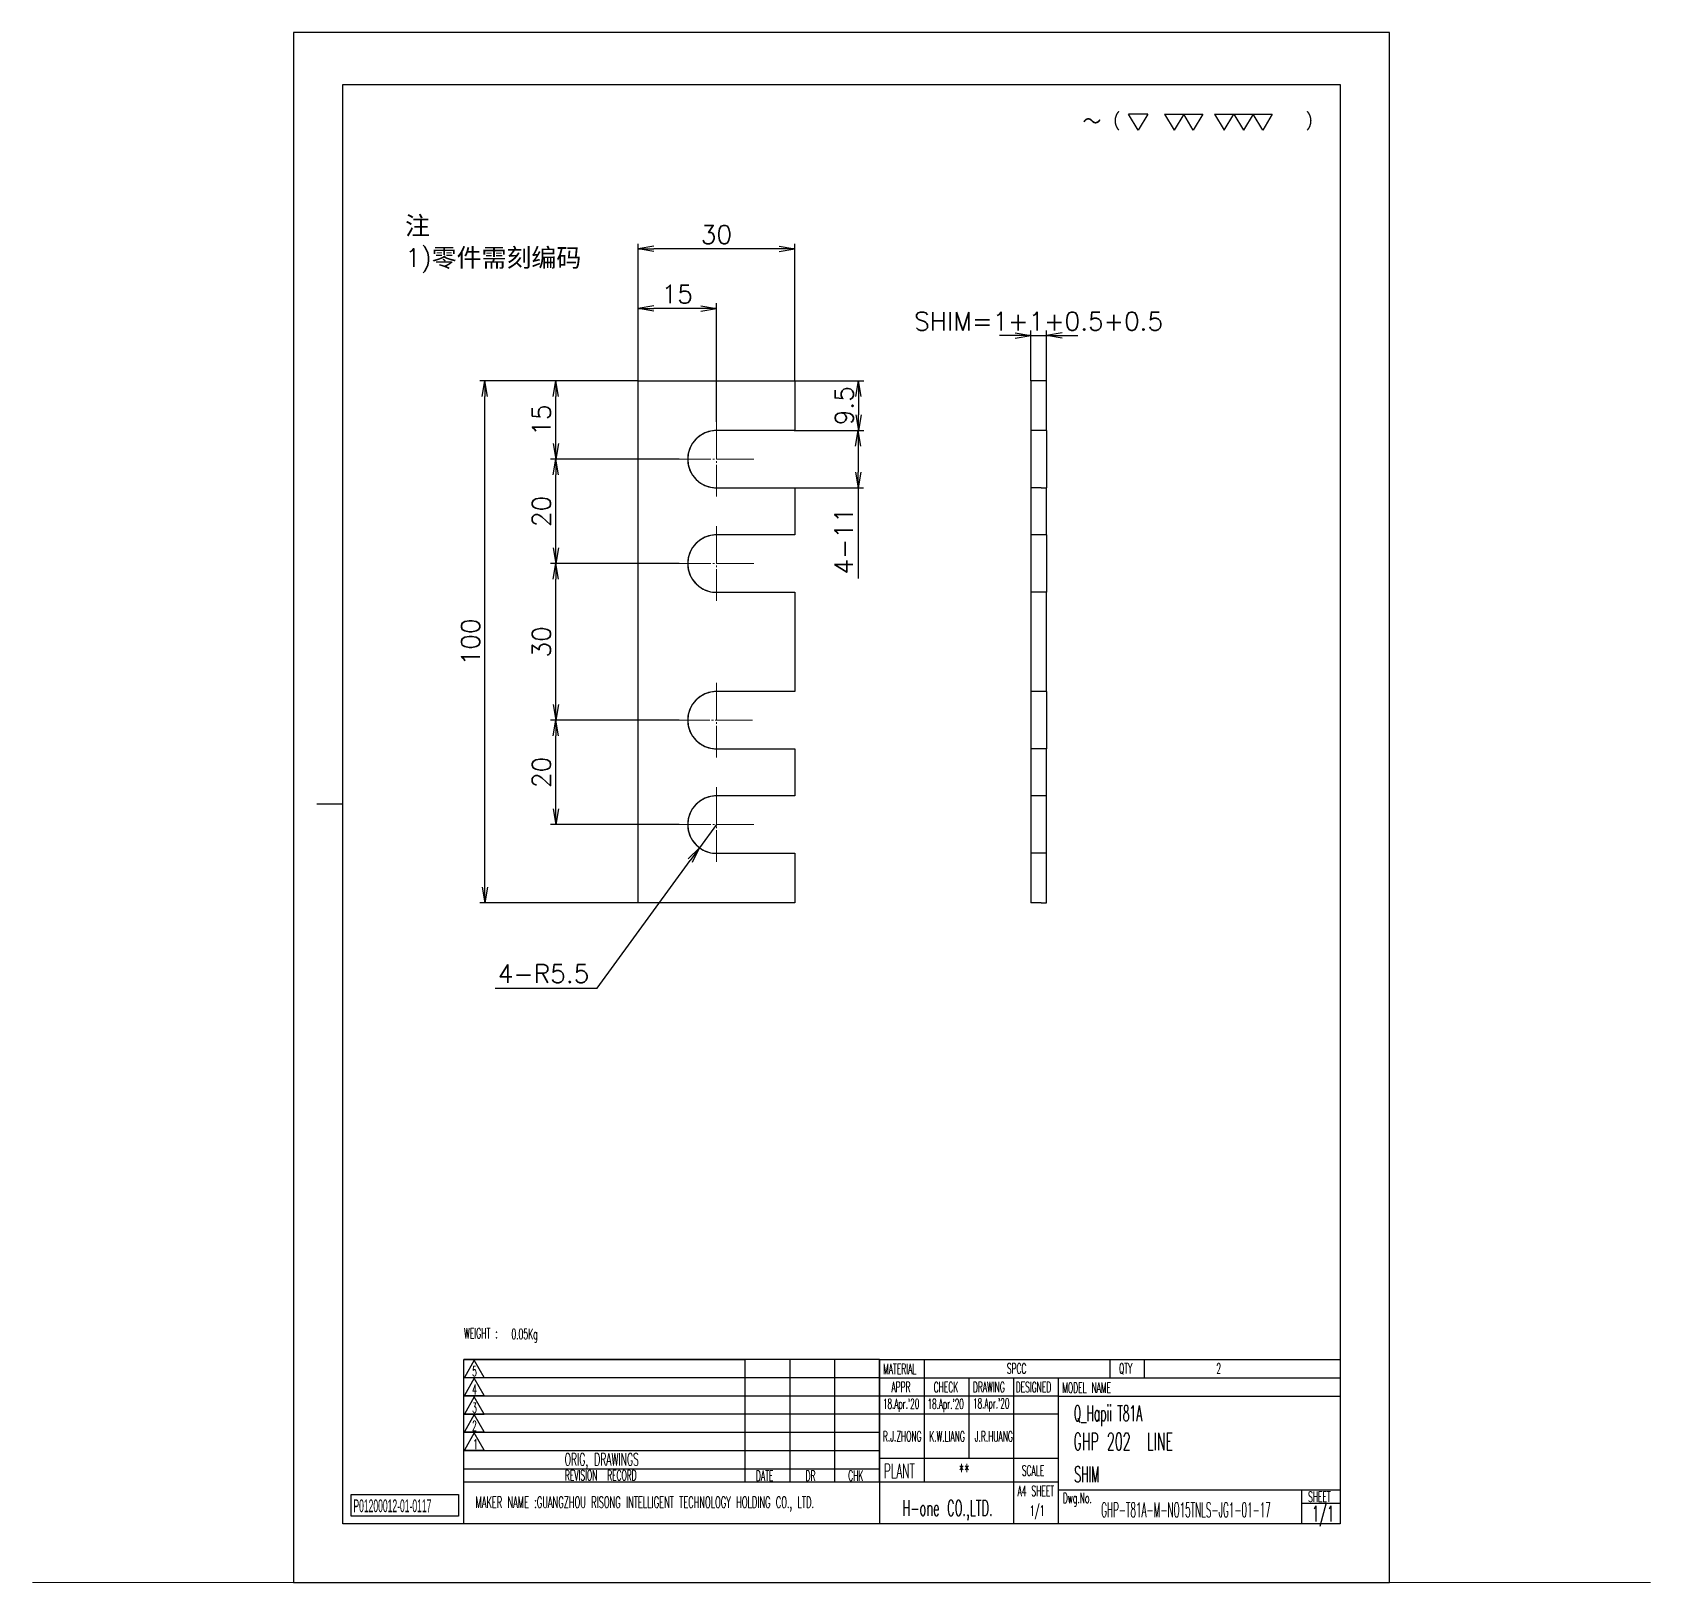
# Model space of a CAD drawing. Header units: millimetres. Extents: x -10155 to 20189, y -25550 to -22580.
# Drawn here: x 11850.4 to 12160.4, y -25547.7 to -25250.7 of the extents above; entities that cross this region are included whole.
import ezdxf
from ezdxf.enums import TextEntityAlignment as Align

# ---------------------------------------------------------------- set-up
doc = ezdxf.new("R2010")
doc.units = ezdxf.units.MM
for name, pattern in [('CENTER-HOKUTO', [23, 20, -1, 1, -1]), ('DASHED', [15, 12, -3]), ('HIDDEN-HOKUTO', [3.8, 2.5, -1.3])]:
    doc.linetypes.add(name, pattern=pattern)
for name, color, linetype in [('6', 2, 'Continuous'), ('title_frame', 7, 'Continuous'), ('word_dim', 253, 'Continuous')]:
    doc.layers.add(name, color=color, linetype=linetype)
for name, color, linetype, lineweight in [('AM_7', 2, 'CENTER-HOKUTO', 30), ('AM_HID', 1, 'HIDDEN-HOKUTO', 25), ('AM_VIS', 7, 'Continuous', 30), ('DIM', 3, 'Continuous', 20)]:
    doc.layers.add(name, color=color, linetype=linetype, lineweight=lineweight)
doc.styles.add('MX_NOTE_STANDARD', font='txt.shx', dxfattribs={"bigfont": 'bigfont.shx'})
doc.styles.get("Standard").update_dxf_attribs({"font": 'romans.shx', "bigfont": 'bigfont.shx'})
doc.dimstyles.new('HKT 1-1', dxfattribs={"dimtxt": 3.5, "dimasz": 3, "dimexe": 1, "dimexo": 0, "dimgap": 1, "dimtad": 3, "dimdsep": 46, "dimtxsty": 'Standard', "dimblk1": 'OPEN', "dimblk2": 'OPEN', "dimsah": 1, "dimcen": 0, "dimclrd": 256, "dimclre": 256, "dimclrt": 3, "dimazin": 2, "dimtfac": 1, "dimtmove": 0, "dimatfit": 3, "dimldrblk": 'OPEN', "dimfxl": 0, "dimtolj": 1, "dimlwd": 25, "dimlwe": 25, "dimarcsym": 0})
doc.dimstyles.new('HKT 1-1$4', dxfattribs={"dimtxt": 3.5, "dimasz": 3, "dimexe": 1, "dimexo": 0, "dimgap": 1, "dimtad": 3, "dimtoh": 1, "dimdsep": 46, "dimtxsty": 'Standard', "dimblk1": 'OPEN', "dimblk2": 'OPEN', "dimsah": 1, "dimcen": 0, "dimclrd": 256, "dimclre": 256, "dimclrt": 3, "dimazin": 2, "dimtfac": 1, "dimtmove": 0, "dimatfit": 3, "dimldrblk": 'OPEN', "dimfxl": 0, "dimtolj": 1, "dimlwd": 25, "dimlwe": 25, "dimarcsym": 0})

msp = doc.modelspace()

# ---------------------------------------------------------------- texts
at = {"ltscale": 2, "char_height": 3.5, "attachment_point": 1}
for s, insert, width in [('{\\fSimSun|b0|i0|c134|p2;\\C3;注}', (11921.843, -25285.956), 10.36469), ('{\\Fromans,bigfont|c134;\\C3;1)\\fSimSun|b0|i0|c134|p2;零件需刻编码}', (11921.843, -25292.087), 96.90613)]:
    msp.add_mtext(s, dxfattribs=dict(at, insert=insert, width=width))
at = {"linetype": 'Continuous', "char_height": 3, "width": 50.9, "attachment_point": 4}
for s, insert in [('{\\W0.5;\\C3;Q_Hapii T81A}', (12049.916, -25515.717)), ('{\\Fromans,bigfont|c134;\\W0.5;\\C3;SHIM}', (12050.037, -25526.929))]:
    msp.add_mtext(s, dxfattribs=dict(at, insert=insert))
at = {"layer": 'title_frame', "color": 3, "style": 'MX_NOTE_STANDARD'}
for s, height, width, p in [('WEIGHT : ', 2, 0.5341, (11933.136, -25500.903)), ('0.05Kg', 2, 0.5341, (11942.201, -25501.036)), ('5', 1.918, 0.5341, (11934.697, -25508.149)), ('MATERIAL', 1.9728, 0.5341, (12013.409, -25507.717)), ('SPCC', 1.9728, 0.5341, (12037.11, -25507.631)), ('QTY', 1.9728, 0.5341, (12058.61, -25507.631)), ('2', 1.973, 0.5341, (12077.238, -25507.631)), ('4', 1.918, 0.5341, (11934.697, -25511.627)), ('APPR', 1.9728, 0.5341, (12015.005, -25511.188)), ('CHECK', 1.9728, 0.5341, (12023.101, -25511.188)), ('DRAWING', 1.9728, 0.5341, (12030.62, -25511.188)), ('DESIGNED', 1.9728, 0.5341, (12038.812, -25511.188)), ('MODEL NAME', 1.9728, 0.5341, (12047.74, -25511.338)), ("18.Apr.'20", 1.9, 0.5341, (12013.384, -25514.354)), ("18.Apr.'20", 1.9, 0.5341, (12021.913, -25514.397)), ("18.Apr.'20", 1.9, 0.5341, (12030.645, -25514.288)), ('3', 1.918, 0.5341, (11934.697, -25515.156)), ('2', 1.918, 0.5341, (11934.697, -25518.569)), ('GHP 202  LINE', 3.3, 0.5341, (12049.878, -25522.286)), ('1', 1.918, 0.5341, (11934.894, -25522.099)), ('ORIG, DRAWINGS', 2.4112, 0.5341, (11952.386, -25525.268)), ('PLANT', 2.74, 0.5341, (12013.573, -25527.66)), ('**', 2.74, 0.5341, (12027.93, -25527.66)), ('SCALE', 1.9728, 0.5341, (12039.988, -25527.211)), ('REVISION  RECORD', 1.9728, 0.5341, (11952.436, -25528.106)), ('DATE', 1.9728, 0.5341, (11989.049, -25528.187)), ('DR', 1.9728, 0.5341, (11998.543, -25528.198)), ('CHK', 1.9728, 0.5341, (12006.72, -25528.164)), ('MAKER NAME :GUANGZHOU RISONG INTELLIGENT TECHNOLOGY HOLDING CO., LTD.', 2.16, 0.5341, (11935.336, -25533.363)), ('A4 SHEET', 1.9728, 0.5341, (12039.167, -25531.106)), ('Dwg.No.', 1.9728, 0.5341, (12047.826, -25532.452)), ('SHEET', 1.9728, 0.5341, (12094.827, -25532.218)), ('H-one CO.,LTD.', 3, 0.5341, (12017.093, -25534.88)), ('1/1', 1.9728, 0.5341, (12041.518, -25534.86)), ('GHP-T81A-M-NO15TNLS-JG1-01-17', 2.8, 0.441, (12055.183, -25535.123)), ('1/1', 3, 0.5341, (12095.544, -25535.954))]:
    msp.add_text(s, height=height, dxfattribs=dict(at, width=width)).set_placement(p)
at = {"layer": 'title_frame', "color": 3, "style": 'MX_NOTE_STANDARD', "width": 0.5341}
for s, p in [('R.J.ZHONG', (12017.069, -25521.223)), ('K.W.LIANG', (12025.664, -25521.244)), (' J.R.HUANG', (12034.144, -25521.241))]:
    msp.add_text(s, height=1.9728, dxfattribs=at).set_placement(p, align=Align.BOTTOM_CENTER)
at = {"layer": 'title_frame', "color": 3, "insert": (11911.936, -25531.732), "char_height": 2.45, "width": 4.1107, "attachment_point": 1, "style": 'MX_NOTE_STANDARD'}
msp.add_mtext('{\\f3 of 9 Barcode|b0|i0|c0|p82;\\W0.5;P01200012-01\\f3 of 9 Barcode|b0|i0|c134|p82;-0117}', dxfattribs=at)

# ---------------------------------------------------------------- blocks, each defined once
blk = doc.blocks.new('\\M+18E64\\M+18FE3\\M+182B0\\M+18B4C\\M+18D86\\M+18169\\M+197CE\\M+1816A')
at = {"layer": '6', "color": 3}
for p, q in [((5.64, -0.64), (4.7, 0.92)), ((6.58, 0.92), (4.7, 0.92)), ((6.58, 0.92), (5.64, -0.64)), ((8.19, 0.92), (11.96, 0.92)), ((8.19, 0.92), (9.14, -0.64)), ((10.08, 0.92), (9.14, -0.64)), ((11.02, -0.64), (10.08, 0.92)), ((11.96, 0.92), (11.02, -0.64)), ((13.09, 0.92), (14.98, 0.92)), ((13.09, 0.92), (14.04, -0.64)), ((14.04, -0.64), (14.98, 0.92)), ((14.98, 0.92), (18.74, 0.92)), ((14.98, 0.92), (15.92, -0.64)), ((16.86, 0.92), (15.92, -0.64)), ((17.8, -0.64), (16.86, 0.92)), ((18.74, 0.92), (17.8, -0.64))]:
    blk.add_line(p, q, dxfattribs=at)
at = {"color": 3}
blk.add_text('\\M+18160\\M+18169\\M+18140             \\M+1816A', height=1.68, dxfattribs=at).set_placement((0.19, -0.66))
blk = doc.blocks.new('_Open')
at = {"color": 0, "lineweight": -2}
for p, q in [((-1, 0.17), (0, 0)), ((-1, -0.17), (0, 0)), ((0, 0), (-1, 0))]:
    blk.add_line(p, q, dxfattribs=at)
blk = doc.blocks.new('*D557')
at = {"layer": 'DEFPOINTS', "color": 0, "ltscale": 2}
for p in [(11996.47, -25317.45), (11996.47, -25326.95), (12008.71, -25326.95)]:
    blk.add_point(p, dxfattribs=at)
at = {"layer": 'word_dim', "lineweight": 25, "ltscale": 2}
for p, q in [((11996.47, -25317.45), (12009.71, -25317.45)), ((12008.71, -25320.45), (12008.71, -25323.95)), ((11996.47, -25326.95), (12009.71, -25326.95))]:
    blk.add_line(p, q, dxfattribs=at)
at = {"layer": 'word_dim', "lineweight": 25, "ltscale": 2, "xscale": 3, "yscale": 3, "zscale": 3}
for p, rotation in [((12008.71, -25317.45), 90), ((12008.71, -25326.95), 270)]:
    blk.add_blockref('_Open', p, dxfattribs=dict(at, rotation=rotation))
at = {"layer": 'word_dim', "color": 3, "ltscale": 2, "insert": (12005.96, -25322.2), "char_height": 3.5, "attachment_point": 5, "rotation": 90}
blk.add_mtext('\\A1;9.5', dxfattribs=at)
blk = doc.blocks.new('*D558')
at = {"layer": 'DEFPOINTS', "color": 0, "ltscale": 2}
for p in [(11996.38, -25326.95), (11996.38, -25337.95), (12008.62, -25337.95)]:
    blk.add_point(p, dxfattribs=at)
at = {"layer": 'word_dim', "lineweight": 25, "ltscale": 2}
for p, q in [((11996.38, -25326.95), (12009.62, -25326.95)), ((12008.62, -25329.95), (12008.62, -25334.95)), ((11996.38, -25337.95), (12009.62, -25337.95)), ((12008.62, -25337.95), (12008.62, -25355.29))]:
    blk.add_line(p, q, dxfattribs=at)
at = {"layer": 'word_dim', "lineweight": 25, "ltscale": 2, "xscale": 3, "yscale": 3, "zscale": 3}
for p, rotation in [((12008.62, -25326.95), 90), ((12008.62, -25337.95), 270)]:
    blk.add_blockref('_Open', p, dxfattribs=dict(at, rotation=rotation))
at = {"layer": 'word_dim', "color": 3, "ltscale": 2, "insert": (12005.87, -25348.12), "char_height": 3.5, "attachment_point": 5, "rotation": 90}
blk.add_mtext('\\A1;{\\Fromans,bigfont|c134;4-}11', dxfattribs=at)
blk = doc.blocks.new('*D559')
at = {"layer": 'DEFPOINTS', "color": 0, "ltscale": 2}
for p in [(11937.13, -25317.45), (11966.47, -25317.45), (11966.47, -25417.45)]:
    blk.add_point(p, dxfattribs=at)
at = {"layer": 'word_dim', "lineweight": 25, "ltscale": 2}
for p, q in [((11966.47, -25317.45), (11936.13, -25317.45)), ((11937.13, -25414.45), (11937.13, -25320.45)), ((11966.47, -25417.45), (11936.13, -25417.45))]:
    blk.add_line(p, q, dxfattribs=at)
at = {"layer": 'word_dim', "lineweight": 25, "ltscale": 2, "xscale": 3, "yscale": 3, "zscale": 3}
for p, rotation in [((11937.13, -25317.45), 90), ((11937.13, -25417.45), 270)]:
    blk.add_blockref('_Open', p, dxfattribs=dict(at, rotation=rotation))
at = {"layer": 'word_dim', "color": 3, "ltscale": 2, "insert": (11934.38, -25367.45), "char_height": 3.5, "attachment_point": 5, "rotation": 90}
blk.add_mtext('\\A1;100', dxfattribs=at)
blk = doc.blocks.new('*D560')
at = {"layer": 'DEFPOINTS', "color": 0, "ltscale": 2}
for p in [(11950.7, -25317.45), (11966.47, -25317.45), (11974.32, -25332.45)]:
    blk.add_point(p, dxfattribs=at)
at = {"layer": 'word_dim', "lineweight": 25, "ltscale": 2}
for p, q in [((11966.47, -25317.45), (11949.7, -25317.45)), ((11950.7, -25329.45), (11950.7, -25320.45)), ((11974.32, -25332.45), (11949.7, -25332.45))]:
    blk.add_line(p, q, dxfattribs=at)
at = {"layer": 'word_dim', "lineweight": 25, "ltscale": 2, "xscale": 3, "yscale": 3, "zscale": 3}
for p, rotation in [((11950.7, -25317.45), 90), ((11950.7, -25332.45), 270)]:
    blk.add_blockref('_Open', p, dxfattribs=dict(at, rotation=rotation))
at = {"layer": 'word_dim', "color": 3, "ltscale": 2, "insert": (11947.95, -25324.95), "char_height": 3.5, "attachment_point": 5, "rotation": 90}
blk.add_mtext('\\A1;15', dxfattribs=at)
blk = doc.blocks.new('*D561')
at = {"layer": 'DEFPOINTS', "color": 0, "ltscale": 2}
for p in [(11950.7, -25332.45), (11974.32, -25332.45), (11974.32, -25352.45)]:
    blk.add_point(p, dxfattribs=at)
at = {"layer": 'word_dim', "lineweight": 25, "ltscale": 2}
for p, q in [((11974.32, -25332.45), (11949.7, -25332.45)), ((11950.7, -25349.45), (11950.7, -25335.45)), ((11974.32, -25352.45), (11949.7, -25352.45))]:
    blk.add_line(p, q, dxfattribs=at)
at = {"layer": 'word_dim', "lineweight": 25, "ltscale": 2, "xscale": 3, "yscale": 3, "zscale": 3}
for p, rotation in [((11950.7, -25332.45), 90), ((11950.7, -25352.45), 270)]:
    blk.add_blockref('_Open', p, dxfattribs=dict(at, rotation=rotation))
at = {"layer": 'word_dim', "color": 3, "ltscale": 2, "insert": (11947.95, -25342.45), "char_height": 3.5, "attachment_point": 5, "rotation": 90}
blk.add_mtext('\\A1;20', dxfattribs=at)
blk = doc.blocks.new('*D562')
at = {"layer": 'DEFPOINTS', "color": 0, "ltscale": 2}
for p in [(11950.7, -25352.45), (11974.32, -25352.45), (11974.32, -25382.45)]:
    blk.add_point(p, dxfattribs=at)
at = {"layer": 'word_dim', "lineweight": 25, "ltscale": 2}
for p, q in [((11974.32, -25352.45), (11949.7, -25352.45)), ((11950.7, -25379.45), (11950.7, -25355.45)), ((11974.32, -25382.45), (11949.7, -25382.45))]:
    blk.add_line(p, q, dxfattribs=at)
at = {"layer": 'word_dim', "lineweight": 25, "ltscale": 2, "xscale": 3, "yscale": 3, "zscale": 3}
for p, rotation in [((11950.7, -25352.45), 90), ((11950.7, -25382.45), 270)]:
    blk.add_blockref('_Open', p, dxfattribs=dict(at, rotation=rotation))
at = {"layer": 'word_dim', "color": 3, "ltscale": 2, "insert": (11947.95, -25367.45), "char_height": 3.5, "attachment_point": 5, "rotation": 90}
blk.add_mtext('\\A1;30', dxfattribs=at)
blk = doc.blocks.new('*D563')
at = {"layer": 'DEFPOINTS', "color": 0, "ltscale": 2}
for p in [(11950.7, -25382.45), (11974.32, -25382.45), (11974.32, -25402.45)]:
    blk.add_point(p, dxfattribs=at)
at = {"layer": 'word_dim', "lineweight": 25, "ltscale": 2}
for p, q in [((11974.32, -25382.45), (11949.7, -25382.45)), ((11950.7, -25399.45), (11950.7, -25385.45)), ((11974.32, -25402.45), (11949.7, -25402.45))]:
    blk.add_line(p, q, dxfattribs=at)
at = {"layer": 'word_dim', "lineweight": 25, "ltscale": 2, "xscale": 3, "yscale": 3, "zscale": 3}
for p, rotation in [((11950.7, -25382.45), 90), ((11950.7, -25402.45), 270)]:
    blk.add_blockref('_Open', p, dxfattribs=dict(at, rotation=rotation))
at = {"layer": 'word_dim', "color": 3, "ltscale": 2, "insert": (11947.95, -25392.45), "char_height": 3.5, "attachment_point": 5, "rotation": 90}
blk.add_mtext('\\A1;20', dxfattribs=at)
blk = doc.blocks.new('*D564')
at = {"layer": 'DEFPOINTS', "color": 0, "ltscale": 2}
for p in [(11966.47, -25303.58), (11966.47, -25317.45), (11981.47, -25325.3)]:
    blk.add_point(p, dxfattribs=at)
at = {"layer": 'word_dim', "lineweight": 25, "ltscale": 2}
for p, q in [((11966.47, -25317.45), (11966.47, -25302.58)), ((11978.47, -25303.58), (11969.47, -25303.58)), ((11981.47, -25325.3), (11981.47, -25302.58))]:
    blk.add_line(p, q, dxfattribs=at)
at = {"layer": 'word_dim', "lineweight": 25, "ltscale": 2, "xscale": 3, "yscale": 3, "zscale": 3, "rotation": 180}
blk.add_blockref('_Open', (11966.47, -25303.58), dxfattribs=at)
at = {"layer": 'word_dim', "lineweight": 25, "ltscale": 2, "xscale": 3, "yscale": 3, "zscale": 3}
blk.add_blockref('_Open', (11981.47, -25303.58), dxfattribs=at)
at = {"layer": 'word_dim', "color": 3, "ltscale": 2, "insert": (11973.97, -25300.83), "char_height": 3.5, "attachment_point": 5}
blk.add_mtext('\\A1;15', dxfattribs=at)
blk = doc.blocks.new('*D565')
at = {"layer": 'DEFPOINTS', "color": 0, "ltscale": 2}
for p in [(11966.47, -25292.17), (11966.47, -25317.45), (11996.47, -25317.45)]:
    blk.add_point(p, dxfattribs=at)
at = {"layer": 'word_dim', "lineweight": 25, "ltscale": 2}
for p, q in [((11966.47, -25317.45), (11966.47, -25291.17)), ((11993.47, -25292.17), (11969.47, -25292.17)), ((11996.47, -25317.45), (11996.47, -25291.17))]:
    blk.add_line(p, q, dxfattribs=at)
at = {"layer": 'word_dim', "lineweight": 25, "ltscale": 2, "xscale": 3, "yscale": 3, "zscale": 3, "rotation": 180}
blk.add_blockref('_Open', (11966.47, -25292.17), dxfattribs=at)
at = {"layer": 'word_dim', "lineweight": 25, "ltscale": 2, "xscale": 3, "yscale": 3, "zscale": 3}
blk.add_blockref('_Open', (11996.47, -25292.17), dxfattribs=at)
at = {"layer": 'word_dim', "color": 3, "ltscale": 2, "insert": (11981.47, -25289.42), "char_height": 3.5, "attachment_point": 5}
blk.add_mtext('\\A1;30', dxfattribs=at)
blk = doc.blocks.new('*D566')
at = {"layer": 'DEFPOINTS', "color": 0, "ltscale": 2}
for p in [(11981.47, -25402.45), (11978.23, -25406.9)]:
    blk.add_point(p, dxfattribs=at)
at = {"layer": 'word_dim', "lineweight": 25, "ltscale": 2}
for p, q in [((11981.47, -25402.45), (11978.23, -25406.9)), ((11958.61, -25433.77), (11976.46, -25409.32)), ((11939.11, -25433.77), (11958.61, -25433.77))]:
    blk.add_line(p, q, dxfattribs=at)
at = {"layer": 'word_dim', "lineweight": 25, "ltscale": 2, "xscale": 3, "yscale": 3, "zscale": 3, "rotation": 53.87238658113695}
blk.add_blockref('_Open', (11978.23, -25406.9), dxfattribs=at)
at = {"layer": 'word_dim', "color": 3, "ltscale": 2, "insert": (11948.36, -25431.02), "char_height": 3.5, "attachment_point": 5}
blk.add_mtext('\\A1;{\\Fromans,bigfont|c134;4-}R5.5', dxfattribs=at)
blk = doc.blocks.new('*D567')
at = {"layer": 'DEFPOINTS', "color": 0, "ltscale": 2}
for p in [(12044.71, -25308.77), (12041.71, -25317.45), (12044.71, -25317.45)]:
    blk.add_point(p, dxfattribs=at)
at = {"layer": 'word_dim', "lineweight": 25, "ltscale": 2}
for p, q in [((12041.71, -25317.45), (12041.71, -25307.77)), ((12044.71, -25317.45), (12044.71, -25307.77)), ((12038.71, -25308.77), (12035.71, -25308.77)), ((12041.71, -25308.77), (12044.71, -25308.77)), ((12047.71, -25308.77), (12050.71, -25308.77))]:
    blk.add_line(p, q, dxfattribs=at)
at = {"layer": 'word_dim', "lineweight": 25, "ltscale": 2, "xscale": 3, "yscale": 3, "zscale": 3}
blk.add_blockref('_Open', (12041.71, -25308.77), dxfattribs=at)
at = {"layer": 'word_dim', "lineweight": 25, "ltscale": 2, "xscale": 3, "yscale": 3, "zscale": 3, "rotation": 180}
blk.add_blockref('_Open', (12044.71, -25308.77), dxfattribs=at)
at = {"layer": 'word_dim', "color": 3, "ltscale": 2, "insert": (12043.21, -25306.02), "char_height": 3.5, "attachment_point": 5}
blk.add_mtext('\\A1;SHIM=1+1+0.5+0.5', dxfattribs=at)

# ---------------------------------------------------------------- dimensions: what is measured, and where the dimension line sits
at = {"layer": 'word_dim', "ltscale": 2}
for base, p1, picture, middle in [((11966.474, -25292.167), (11996.474, -25317.453), '*D565', (11981.474, -25289.417)), ((11966.474, -25303.578), (11981.474, -25325.303), '*D564', (11973.974, -25300.828))]:
    dim = msp.add_linear_dim(base=base, p1=p1, p2=(11966.474, -25317.453), dimstyle='HKT 1-1', override={"dimtfac": 0.5}, dxfattribs=at)
    dim.commit()
    dim.dimension.update_dxf_attribs({"geometry": picture, "text_midpoint": middle})
dim = msp.add_linear_dim(base=(12044.715, -25308.769), p1=(12041.715, -25317.453), p2=(12044.715, -25317.453), text='SHIM=1+1+0.5+0.5', dimstyle='HKT 1-1', override={"dimtfac": 0.5}, dxfattribs=at)
dim.commit()
dim.dimension.update_dxf_attribs({"geometry": '*D567', "text_midpoint": (12043.215, -25308.769), "dimtype": 160})
for base, p1, p2, picture, middle in [((11937.13, -25317.453), (11966.474, -25417.453), (11966.474, -25317.453), '*D559', (11934.38, -25367.453)), ((11950.704, -25317.453), (11974.324, -25332.453), (11966.474, -25317.453), '*D560', (11947.954, -25324.953)), ((12008.71, -25326.953), (11996.474, -25317.453), (11996.474, -25326.953), '*D557', (12005.96, -25322.203)), ((11950.704, -25332.453), (11974.324, -25352.453), (11974.324, -25332.453), '*D561', (11947.954, -25342.453)), ((11950.704, -25352.453), (11974.324, -25382.453), (11974.324, -25352.453), '*D562', (11947.954, -25367.453)), ((11950.704, -25382.453), (11974.324, -25402.453), (11974.324, -25382.453), '*D563', (11947.954, -25392.453))]:
    dim = msp.add_linear_dim(base=base, p1=p1, p2=p2, angle=90, dimstyle='HKT 1-1', override={"dimtfac": 0.5}, dxfattribs=at)
    dim.commit()
    dim.dimension.update_dxf_attribs({"geometry": picture, "text_midpoint": middle})
dim = msp.add_linear_dim(base=(12008.618, -25337.953), p1=(11996.382, -25326.953), p2=(11996.382, -25337.953), angle=90, text='{\\Fromans,bigfont|c134;4-}<>', dimstyle='HKT 1-1', override={"dimtfac": 0.5}, dxfattribs=at)
dim.commit()
dim.dimension.update_dxf_attribs({"geometry": '*D558', "text_midpoint": (12005.868, -25348.12)})
dim = msp.add_radius_dim(center=(11981.474, -25402.453), mpoint=(11978.231, -25406.895), text='{\\Fromans,bigfont|c134;4-}<>', dimstyle='HKT 1-1$4', override={"dimtfac": 0.5}, dxfattribs=at)
dim.commit()
dim.dimension.update_dxf_attribs({"geometry": '*D566', "text_midpoint": (11948.362, -25433.773), "dimtype": 164})

# ---------------------------------------------------------------- linework, layer by layer
at = {"linetype": 'Continuous'}
msp.add_line((12047.037, -25511.929), (12100.937, -25511.929), dxfattribs=at)
at = {"layer": 'AM_7', "lineweight": 13, "ltscale": 0.3575}
for p, q in [((11981.474, -25325.303), (11981.474, -25339.603)), ((11988.624, -25332.453), (11974.324, -25332.453)), ((11981.474, -25345.303), (11981.474, -25359.603)), ((11988.624, -25352.453), (11974.324, -25352.453)), ((11981.474, -25375.303), (11981.474, -25389.603)), ((11988.407, -25382.453), (11974.324, -25382.453)), ((11981.474, -25395.303), (11981.474, -25409.603)), ((11988.624, -25402.453), (11974.324, -25402.453))]:
    msp.add_line(p, q, dxfattribs=at)
at = {"layer": 'AM_HID', "color": 1, "linetype": 'DASHED'}
for p, q in [((11966.474, -25317.453), (11996.474, -25317.453)), ((11966.474, -25417.453), (11966.474, -25317.453))]:
    msp.add_line(p, q, dxfattribs=at)
at = {"layer": 'AM_HID', "color": 1, "linetype": 'DASHED', "ltscale": 0.375}
msp.add_line((11981.474, -25337.953), (11996.474, -25337.953), dxfattribs=at)
at = {"layer": 'AM_HID', "color": 1, "linetype": 'DASHED'}
for centre, start, end in [((11981.474, -25332.453), 121.54698, 148.40132), ((11981.474, -25332.453), 211.50839, 238.51632), ((11981.474, -25332.453), 269.79511, 270), ((11981.474, -25352.453), 121.54698, 148.40132), ((11981.474, -25352.453), 211.50839, 238.51632), ((11981.474, -25352.453), 269.79511, 270), ((11981.474, -25382.453), 121.54698, 148.40132), ((11981.474, -25382.453), 211.50839, 238.51632), ((11981.474, -25382.453), 269.79511, 270), ((11981.474, -25402.453), 121.54698, 148.40132), ((11981.474, -25402.453), 211.50839, 238.51632), ((11981.474, -25402.453), 269.79511, 270)]:
    msp.add_arc(centre, 5.5, start, end, dxfattribs=at)
at = {"layer": 'AM_VIS'}
for p, q in [((11966.474, -25317.453), (11996.474, -25317.453)), ((11966.474, -25417.453), (11966.474, -25317.453)), ((11996.474, -25417.453), (11966.474, -25417.453)), ((11996.474, -25417.453), (11966.474, -25417.453))]:
    msp.add_line(p, q, dxfattribs=at)
at = {"layer": 'AM_VIS', "ltscale": 0.2375}
for p, q in [((11996.474, -25317.453), (11996.474, -25326.953)), ((11996.474, -25317.453), (11996.474, -25326.953)), ((12041.715, -25317.453), (12041.715, -25326.953)), ((12044.715, -25326.953), (12044.715, -25317.453)), ((11996.474, -25407.953), (11996.474, -25417.453)), ((11996.474, -25407.953), (11996.474, -25417.453)), ((12041.715, -25407.953), (12041.715, -25417.453)), ((12044.715, -25417.453), (12044.715, -25407.953))]:
    msp.add_line(p, q, dxfattribs=at)
at = {"layer": 'AM_VIS', "ltscale": 0.0125}
for p, q in [((12042.215, -25317.453), (12041.715, -25317.453)), ((12042.715, -25317.453), (12042.215, -25317.453)), ((12042.215, -25326.953), (12041.715, -25326.953)), ((12042.715, -25326.953), (12042.215, -25326.953)), ((12042.215, -25337.953), (12041.715, -25337.953)), ((12042.715, -25337.953), (12042.215, -25337.953)), ((12042.215, -25346.953), (12041.715, -25346.953)), ((12042.715, -25346.953), (12042.215, -25346.953)), ((12042.215, -25357.953), (12041.715, -25357.953)), ((12042.715, -25357.953), (12042.215, -25357.953)), ((12042.215, -25376.953), (12041.715, -25376.953)), ((12042.715, -25376.953), (12042.215, -25376.953)), ((12042.215, -25387.953), (12041.715, -25387.953)), ((12042.715, -25387.953), (12042.215, -25387.953)), ((12042.215, -25396.953), (12041.715, -25396.953)), ((12042.715, -25396.953), (12042.215, -25396.953)), ((12042.215, -25407.953), (12041.715, -25407.953)), ((12042.715, -25407.953), (12042.215, -25407.953)), ((12042.215, -25417.453), (12041.715, -25417.453)), ((12042.715, -25417.453), (12042.215, -25417.453))]:
    msp.add_line(p, q, dxfattribs=at)
at = {"layer": 'AM_VIS', "ltscale": 0.025}
for p, q in [((12043.715, -25317.453), (12042.715, -25317.453)), ((12044.715, -25317.453), (12043.715, -25317.453)), ((12043.715, -25326.953), (12042.715, -25326.953)), ((12044.715, -25326.953), (12043.715, -25326.953)), ((12043.715, -25337.953), (12042.715, -25337.953)), ((12043.715, -25337.953), (12044.715, -25337.953)), ((12043.715, -25346.953), (12042.715, -25346.953)), ((12044.715, -25346.953), (12043.715, -25346.953)), ((12043.715, -25357.953), (12042.715, -25357.953)), ((12044.715, -25357.953), (12043.715, -25357.953)), ((12043.715, -25376.953), (12042.715, -25376.953)), ((12044.715, -25376.953), (12043.715, -25376.953)), ((12043.715, -25387.953), (12042.715, -25387.953)), ((12044.715, -25387.953), (12043.715, -25387.953)), ((12043.715, -25396.953), (12042.715, -25396.953)), ((12044.715, -25396.953), (12043.715, -25396.953)), ((12043.715, -25407.953), (12042.715, -25407.953)), ((12044.715, -25407.953), (12043.715, -25407.953)), ((12043.715, -25417.453), (12042.715, -25417.453)), ((12043.715, -25417.453), (12044.715, -25417.453))]:
    msp.add_line(p, q, dxfattribs=at)
at = {"layer": 'AM_VIS', "ltscale": 0.375}
for p, q in [((11996.474, -25326.953), (11981.474, -25326.953)), ((11996.474, -25326.953), (11981.474, -25326.953)), ((11981.474, -25337.953), (11996.474, -25337.953)), ((11996.474, -25346.953), (11981.474, -25346.953)), ((11996.474, -25346.953), (11981.474, -25346.953)), ((11981.474, -25357.953), (11996.474, -25357.953)), ((11981.474, -25357.953), (11996.474, -25357.953)), ((11996.474, -25376.953), (11981.474, -25376.953)), ((11996.474, -25376.953), (11981.474, -25376.953)), ((11981.474, -25387.953), (11996.474, -25387.953)), ((11981.474, -25387.953), (11996.474, -25387.953)), ((11996.474, -25396.953), (11981.474, -25396.953)), ((11996.474, -25396.953), (11981.474, -25396.953)), ((11981.474, -25407.953), (11996.474, -25407.953)), ((11981.474, -25407.953), (11996.474, -25407.953))]:
    msp.add_line(p, q, dxfattribs=at)
at = {"layer": 'AM_VIS', "ltscale": 0.1375}
for p, q in [((12041.715, -25326.953), (12041.715, -25332.453)), ((12044.715, -25326.953), (12044.715, -25332.453)), ((12041.715, -25332.453), (12041.715, -25337.953)), ((12044.715, -25332.453), (12044.715, -25337.953)), ((12041.715, -25346.953), (12041.715, -25352.453)), ((12044.715, -25346.953), (12044.715, -25352.453)), ((12041.715, -25352.453), (12041.715, -25357.953)), ((12044.715, -25352.453), (12044.715, -25357.953)), ((12041.715, -25376.953), (12041.715, -25382.453)), ((12044.715, -25376.953), (12044.715, -25382.453)), ((12041.715, -25382.453), (12041.715, -25387.953)), ((12044.715, -25382.453), (12044.715, -25387.953)), ((12041.715, -25396.953), (12041.715, -25402.453)), ((12044.715, -25402.453), (12044.715, -25396.953)), ((12041.715, -25402.453), (12041.715, -25407.953)), ((12044.715, -25407.953), (12044.715, -25402.453))]:
    msp.add_line(p, q, dxfattribs=at)
at = {"layer": 'AM_VIS', "ltscale": 0.225}
for p, q in [((11996.474, -25337.953), (11996.474, -25346.953)), ((11996.474, -25337.953), (11996.474, -25346.953)), ((12041.715, -25337.953), (12041.715, -25346.953)), ((12044.715, -25346.953), (12044.715, -25337.953)), ((11996.474, -25387.953), (11996.474, -25396.953)), ((11996.474, -25387.953), (11996.474, -25396.953)), ((12041.715, -25387.953), (12041.715, -25396.953)), ((12044.715, -25396.953), (12044.715, -25387.953))]:
    msp.add_line(p, q, dxfattribs=at)
at = {"layer": 'AM_VIS', "ltscale": 0.475}
for p, q in [((11996.474, -25357.953), (11996.474, -25376.953)), ((11996.474, -25357.953), (11996.474, -25376.953)), ((12041.715, -25357.953), (12041.715, -25376.953)), ((12044.715, -25376.953), (12044.715, -25357.953))]:
    msp.add_line(p, q, dxfattribs=at)
at = {"layer": 'AM_VIS'}
for centre, start, end in [((11981.475, -25332.453), 90.00358, 269.98925), ((11981.475, -25332.453), 90.00358, 269.98925), ((11981.475, -25332.453), 90.00358, 269.98925), ((11981.474, -25332.453), 90, 121.54698), ((11981.474, -25332.453), 148.40132, 211.50839), ((11981.474, -25332.453), 238.51632, 269.79511), ((11981.475, -25352.453), 90.00358, 269.98925), ((11981.475, -25352.453), 90.00358, 269.98925), ((11981.475, -25352.453), 90.00358, 269.98925), ((11981.474, -25352.453), 90, 121.54698), ((11981.474, -25352.453), 148.40132, 211.50839), ((11981.474, -25352.453), 238.51632, 269.79511), ((11981.475, -25382.453), 90.00358, 269.98925), ((11981.475, -25382.453), 90.00358, 269.98925), ((11981.475, -25382.453), 90.00358, 269.98925), ((11981.474, -25382.453), 148.40132, 211.50839), ((11981.474, -25382.453), 90, 121.54698), ((11981.474, -25382.453), 238.51632, 269.79511), ((11981.475, -25402.453), 90.00358, 269.98925), ((11981.475, -25402.453), 90.00358, 269.98925), ((11981.475, -25402.453), 90.00358, 269.98925), ((11981.474, -25402.453), 90, 121.54698), ((11981.474, -25402.453), 148.40132, 211.50839), ((11981.474, -25402.453), 238.51632, 269.79511)]:
    msp.add_arc(centre, 5.5, start, end, dxfattribs=at)
at = {"layer": 'DIM', "ltscale": 2}
for p, q in [((11850.437, -25547.679), (11900.437, -25547.679)), ((12110.437, -25547.679), (12160.437, -25547.679))]:
    msp.add_line(p, q, dxfattribs=at)
at = {"layer": 'title_frame'}
for p, q in [((11909.937, -25260.679), (12100.937, -25260.679)), ((11909.937, -25536.429), (11909.937, -25260.679)), ((11914.937, -25260.679), (12100.937, -25260.679)), ((12100.937, -25260.679), (12100.937, -25536.429)), ((11909.937, -25398.554), (11904.937, -25398.554)), ((11933.112, -25536.429), (11933.112, -25504.929)), ((11933.112, -25504.929), (11987.012, -25504.929)), ((12012.737, -25504.929), (11933.112, -25504.929)), ((11935.092, -25505.053), (11933.212, -25508.375)), ((11936.972, -25508.375), (11935.092, -25505.053)), ((11987.012, -25528.429), (11987.012, -25504.929)), ((11995.587, -25528.429), (11995.587, -25504.929)), ((11995.587, -25528.429), (11995.587, -25504.929)), ((12004.162, -25528.429), (12004.162, -25504.929)), ((12004.162, -25528.429), (12004.162, -25504.929)), ((12012.737, -25504.929), (12012.737, -25508.429)), ((12012.737, -25528.429), (12012.737, -25504.929)), ((12012.737, -25504.929), (12012.737, -25536.429)), ((12012.737, -25504.929), (12012.737, -25536.429)), ((12012.737, -25504.929), (12100.937, -25504.929)), ((12021.312, -25528.429), (12021.312, -25504.929)), ((12056.837, -25504.929), (12056.837, -25508.429)), ((12063.41, -25504.929), (12063.41, -25508.429)), ((11987.012, -25508.429), (11933.112, -25508.429)), ((12012.737, -25508.429), (11933.112, -25508.429)), ((11933.212, -25508.375), (11936.972, -25508.375)), ((11935.092, -25508.53), (11933.212, -25511.852)), ((11936.972, -25511.852), (11935.092, -25508.53)), ((12012.737, -25508.429), (12100.937, -25508.429)), ((12029.887, -25523.833), (12029.887, -25508.429)), ((12038.462, -25536.429), (12038.462, -25508.429)), ((12047.037, -25536.429), (12047.037, -25508.429)), ((11987.012, -25511.929), (11933.112, -25511.929)), ((12012.737, -25511.929), (11933.112, -25511.929)), ((11933.212, -25511.852), (11936.972, -25511.852)), ((11935.092, -25512.06), (11933.212, -25515.382)), ((11936.972, -25515.382), (11935.092, -25512.06)), ((12047.037, -25511.929), (12012.737, -25511.929)), ((11987.012, -25515.429), (11933.112, -25515.429)), ((12012.737, -25515.429), (11933.112, -25515.429)), ((11933.212, -25515.382), (11936.972, -25515.382)), ((11935.092, -25515.473), (11933.212, -25518.795)), ((11936.972, -25518.795), (11935.092, -25515.473)), ((12047.037, -25515.429), (12012.737, -25515.429)), ((11987.012, -25518.929), (11933.112, -25518.929)), ((12012.737, -25518.929), (11933.112, -25518.929)), ((11933.212, -25518.795), (11936.972, -25518.795)), ((11935.092, -25519.002), (11933.212, -25522.325)), ((11936.972, -25522.325), (11935.092, -25519.002)), ((11987.012, -25522.429), (11933.112, -25522.429)), ((12012.737, -25522.429), (11933.112, -25522.429)), ((11933.212, -25522.325), (11936.972, -25522.325)), ((12012.737, -25523.833), (12047.037, -25523.833)), ((11987.012, -25525.929), (11933.112, -25525.929)), ((12012.737, -25525.929), (11933.112, -25525.929)), ((12012.737, -25528.429), (11933.112, -25528.429)), ((12047.037, -25528.429), (12012.737, -25528.429)), ((11911.522, -25530.776), (11932.05, -25530.776)), ((11911.522, -25534.976), (11911.522, -25530.776)), ((11932.05, -25530.776), (11932.05, -25534.976)), ((12047.037, -25529.929), (12100.937, -25529.929)), ((12093.587, -25529.929), (12093.587, -25536.429)), ((12093.587, -25532.429), (12100.937, -25532.429)), ((12100.937, -25536.429), (11909.937, -25536.429)), ((11932.05, -25534.976), (11911.522, -25534.976)), ((12100.937, -25536.429), (12047.037, -25536.429))]:
    msp.add_line(p, q, dxfattribs=at)
at = {"layer": 'title_frame', "color": 4}
msp.add_lwpolyline([(11900.437, -25547.679), (12110.437, -25547.679), (12110.437, -25250.679), (11900.437, -25250.679)], close=True, dxfattribs=at)

# ---------------------------------------------------------------- block references
at = {"layer": 'title_frame', "xscale": 1.959999999999127, "yscale": 1.959999999999127, "zscale": 1.96}
msp.add_blockref('\\M+18E64\\M+18FE3\\M+182B0\\M+18B4C\\M+18D86\\M+18169\\M+197CE\\M+1816A', (12051.229, -25268.144), dxfattribs=at)

msp.set_redraw_order([(e.dxf.handle, doc.entitydb.next_handle()) for e in msp.query("TEXT MTEXT ATTDEF DIMENSION ARC_DIMENSION")])  # texts and dimensions are drawn at this point

doc.saveas('drawing.dxf')
